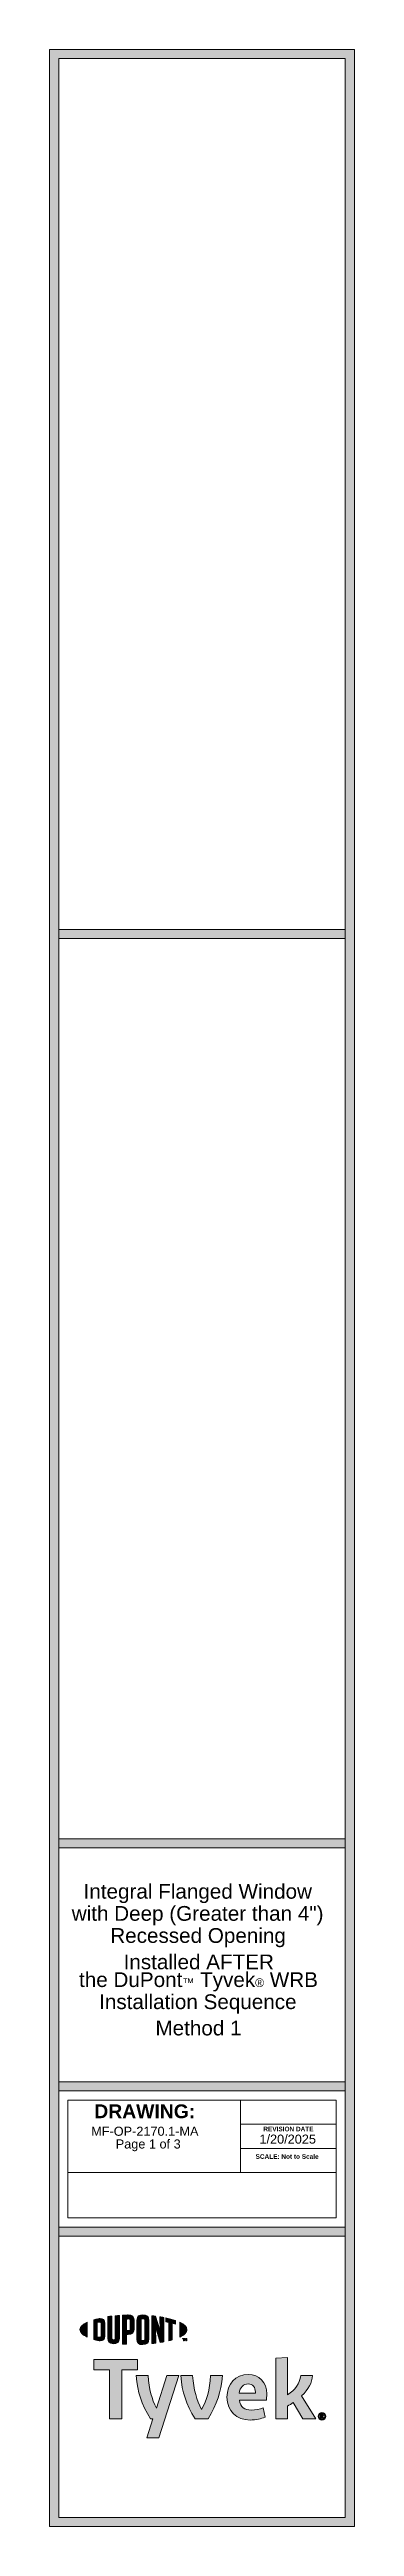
# Model space of a CAD drawing. Extents: x -1279 to 5791, y -3809 to 1769.
# Drawn here: x 1791 to 2092, y -797 to 1661 of the extents above; entities that cross this region are included whole.
import ezdxf

# ---------------------------------------------------------------- set-up
doc = ezdxf.new("R2010")
doc.units = 0
doc.header["$MEASUREMENT"] = 0
doc.layers.get('0').update_dxf_attribs({"lineweight": 0})
doc.layers.add('0_0', color=7, linetype='Continuous', lineweight=0)
doc.layers.add('G-ANNO-TTLB', color=7, linetype='Continuous', lineweight=0)

# ---------------------------------------------------------------- blocks, each defined once
blk = doc.blocks.new('Block_20')
at = {"layer": 'G-ANNO-TTLB', "true_color": 0xe11b22, "transparency": 33554687}
h = blk.add_hatch(color=242, dxfattribs=at)
h.dxf.hatch_style = 2
edge = h.paths.add_edge_path()
edge.add_spline(control_points=[(1856, -609.6), (1856, -610.7), (1855.6, -611.4), (1854.2, -611.3), (1852.8, -611.1), (1852.4, -610.5), (1852.4, -609.2), (1852.4, -609.2), (1852.4, -587.8), (1852.4, -587.8), (1851.5, -587.9), (1849.5, -588.2), (1848.6, -588.3), (1848.6, -588.3), (1848.6, -609.9), (1848.6, -609.9), (1848.6, -613.4), (1850.2, -614.7), (1854.2, -615.2), (1857.8, -615.6), (1860, -613.8), (1860, -609.9), (1860, -609.9), (1860, -587.1), (1860, -587.1), (1859.3, -587.2), (1856.8, -587.4), (1856, -587.5), (1856, -587.5), (1856, -609.6), (1856, -609.6)], knot_values=[0, 0, 0, 0, 1, 1, 1, 2, 2, 2, 3, 3, 3, 4, 4, 4, 5, 5, 5, 6, 6, 6, 7, 7, 7, 8, 8, 8, 9, 9, 9, 10, 10, 10, 10], degree=3, periodic=0)
h = blk.add_hatch(color=242, dxfattribs=at)
h.dxf.hatch_style = 2
edge = h.paths.add_edge_path()
edge.add_spline(control_points=[(1870.7, -600.2), (1870.7, -601.5), (1870.3, -602.1), (1868.7, -602.1), (1868.7, -602.1), (1867.2, -602.1), (1867.2, -602.1), (1867.2, -602.1), (1867.2, -590.8), (1867.2, -590.8), (1867.9, -590.7), (1868.2, -590.7), (1868.6, -590.7), (1870.4, -590.7), (1870.7, -591.4), (1870.7, -592.6), (1870.7, -592.6), (1870.7, -600.2), (1870.7, -600.2)], knot_values=[0, 0, 0, 0, 1, 1, 1, 2, 2, 2, 3, 3, 3, 4, 4, 4, 5, 5, 5, 6, 6, 6, 6], degree=3, periodic=0)
edge = h.paths.add_edge_path()
edge.add_spline(control_points=[(1868.8, -586.7), (1868.1, -586.7), (1865.6, -586.8), (1863.2, -586.9), (1863.2, -586.9), (1863.2, -615.7), (1863.2, -615.7), (1864, -615.7), (1866.1, -615.8), (1867.2, -615.8), (1867.2, -615.8), (1867.2, -606.1), (1867.2, -606.1), (1867.2, -606.1), (1868.8, -606.1), (1868.8, -606.1), (1873, -606.1), (1874.8, -604.2), (1874.8, -600.5), (1874.8, -600.5), (1874.8, -592.1), (1874.8, -592.1), (1874.8, -588.5), (1872.8, -586.7), (1868.8, -586.7)], knot_values=[0, 0, 0, 0, 1, 1, 1, 2, 2, 2, 3, 3, 3, 4, 4, 4, 5, 5, 5, 6, 6, 6, 7, 7, 7, 8, 8, 8, 8], degree=3, periodic=0)
h = blk.add_hatch(color=242, dxfattribs=at)
h.dxf.hatch_style = 2
edge = h.paths.add_edge_path()
edge.add_spline(control_points=[(1885.1, -610.3), (1885.1, -611.4), (1884.8, -612), (1883.3, -612), (1881.9, -612.1), (1881.5, -611.4), (1881.5, -610.3), (1881.5, -610.3), (1881.5, -592.3), (1881.5, -592.3), (1881.5, -591.2), (1881.9, -590.5), (1883.3, -590.6), (1884.8, -590.6), (1885.1, -591.2), (1885.1, -592.3), (1885.1, -592.3), (1885.1, -610.3), (1885.1, -610.3)], knot_values=[0, 0, 0, 0, 1, 1, 1, 2, 2, 2, 3, 3, 3, 4, 4, 4, 5, 5, 5, 6, 6, 6, 6], degree=3, periodic=0)
edge = h.paths.add_edge_path()
edge.add_spline(control_points=[(1883.3, -586.5), (1879.6, -586.4), (1877.4, -588), (1877.4, -591.8), (1877.4, -591.8), (1877.4, -610.6), (1877.4, -610.6), (1877.4, -614.6), (1879.4, -616.2), (1883.3, -616.1), (1887.2, -615.9), (1889.2, -614.4), (1889.2, -610.2), (1889.2, -610.2), (1889.2, -592.2), (1889.2, -592.2), (1889.2, -588.2), (1887.4, -586.7), (1883.3, -586.5)], knot_values=[0, 0, 0, 0, 1, 1, 1, 2, 2, 2, 3, 3, 3, 4, 4, 4, 5, 5, 5, 6, 6, 6, 6], degree=3, periodic=0)
h = blk.add_hatch(color=242, dxfattribs=at)
h.dxf.hatch_style = 2
edge = h.paths.add_edge_path()
edge.add_spline(control_points=[(1900.4, -602.5), (1900.4, -602.5), (1895.9, -587.9), (1895.9, -587.9), (1894.7, -587.8), (1893.3, -587.6), (1892.1, -587.5), (1892.1, -587.5), (1892.1, -615.1), (1892.1, -615.1), (1892.9, -615), (1895, -614.8), (1896, -614.6), (1896, -614.6), (1895.7, -598.4), (1895.7, -598.4), (1895.7, -598.4), (1900.4, -614), (1900.4, -614), (1901.4, -613.8), (1902.9, -613.6), (1903.9, -613.4), (1903.9, -613.4), (1903.9, -589.2), (1903.9, -589.2), (1902.9, -589), (1901, -588.7), (1900.1, -588.5), (1900.1, -588.5), (1900.4, -602.5), (1900.4, -602.5)], knot_values=[0, 0, 0, 0, 1, 1, 1, 2, 2, 2, 3, 3, 3, 4, 4, 4, 5, 5, 5, 6, 6, 6, 7, 7, 7, 8, 8, 8, 9, 9, 9, 10, 10, 10, 10], degree=3, periodic=0)
h = blk.add_hatch(color=242, dxfattribs=at)
h.dxf.hatch_style = 2
edge = h.paths.add_edge_path()
edge.add_spline(control_points=[(1905.9, -593.4), (1906.9, -593.6), (1907.9, -593.8), (1908.8, -594), (1908.8, -594), (1908.8, -612.3), (1908.8, -612.3), (1909.7, -612.1), (1911.3, -611.7), (1912.4, -611.4), (1912.4, -611.4), (1912.4, -594.9), (1912.4, -594.9), (1913.5, -595.1), (1914.5, -595.4), (1915.4, -595.7), (1915.4, -595.7), (1915.4, -592.1), (1915.4, -592.1), (1912.5, -591.1), (1909.4, -590.3), (1905.9, -589.6), (1905.9, -589.6), (1905.9, -593.4), (1905.9, -593.4)], knot_values=[0, 0, 0, 0, 1, 1, 1, 2, 2, 2, 3, 3, 3, 4, 4, 4, 5, 5, 5, 6, 6, 6, 7, 7, 7, 8, 8, 8, 8], degree=3, periodic=0)
h = blk.add_hatch(color=242, dxfattribs=at)
h.dxf.hatch_style = 2
edge = h.paths.add_edge_path()
edge.add_spline(control_points=[(1821, -601.2), (1821, -604), (1823.7, -606.5), (1828.3, -608.7), (1828.3, -608.7), (1828.3, -593.9), (1828.3, -593.9), (1823.7, -596), (1821, -598.6), (1821, -601.2)], knot_values=[0, 0, 0, 0, 1, 1, 1, 2, 2, 2, 3, 3, 3, 3], degree=3, periodic=0)
h = blk.add_hatch(color=242, dxfattribs=at)
h.dxf.hatch_style = 2
edge = h.paths.add_edge_path()
edge.add_spline(control_points=[(1842.1, -607.3), (1842.1, -608.4), (1841.4, -608.8), (1840.6, -608.8), (1839.9, -608.8), (1838.9, -608.6), (1838.1, -608.4), (1838.1, -608.4), (1838.1, -594.2), (1838.1, -594.2), (1838.9, -594), (1839.9, -593.8), (1840.6, -593.8), (1841.4, -593.8), (1842.1, -594.1), (1842.1, -595.3), (1842.1, -595.3), (1842.1, -607.3), (1842.1, -607.3)], knot_values=[0, 0, 0, 0, 1, 1, 1, 2, 2, 2, 3, 3, 3, 4, 4, 4, 5, 5, 5, 6, 6, 6, 6], degree=3, periodic=0)
edge = h.paths.add_edge_path()
edge.add_spline(control_points=[(1841.1, -590.1), (1839.8, -590.1), (1838, -590.4), (1834.6, -591.5), (1834.6, -591.5), (1834.6, -611.1), (1834.6, -611.1), (1837.6, -612), (1839.8, -612.5), (1841.1, -612.5), (1844, -612.5), (1845.7, -610.7), (1845.7, -607.8), (1845.7, -607.8), (1845.7, -594.8), (1845.7, -594.8), (1845.7, -591.9), (1844, -590.1), (1841.1, -590.1)], knot_values=[0, 0, 0, 0, 1, 1, 1, 2, 2, 2, 3, 3, 3, 4, 4, 4, 5, 5, 5, 6, 6, 6, 6], degree=3, periodic=0)
h = blk.add_hatch(color=242, dxfattribs=at)
h.dxf.hatch_style = 2
edge = h.paths.add_edge_path()
edge.add_spline(control_points=[(1926.9, -601.2), (1926.9, -604), (1924.3, -606.5), (1919.7, -608.7), (1919.7, -608.7), (1919.7, -593.9), (1919.7, -593.9), (1924.3, -596), (1926.9, -598.6), (1926.9, -601.2)], knot_values=[0, 0, 0, 0, 1, 1, 1, 2, 2, 2, 3, 3, 3, 3], degree=3, periodic=0)
h = blk.add_hatch(color=242, dxfattribs=at)
h.dxf.hatch_style = 2
edge = h.paths.add_edge_path()
edge.add_spline(control_points=[(1924.8, -610.2), (1924.8, -610.2), (1925.2, -610.2), (1925.2, -610.2), (1925.2, -610.2), (1925.9, -611.2), (1925.9, -611.2), (1925.9, -611.2), (1926.5, -610.2), (1926.5, -610.2), (1926.5, -610.2), (1926.9, -610.2), (1926.9, -610.2), (1926.9, -610.2), (1926.9, -612.3), (1926.9, -612.3), (1926.9, -612.3), (1926.5, -612.3), (1926.5, -612.3), (1926.5, -612.3), (1926.5, -610.8), (1926.5, -610.8), (1926.5, -610.8), (1925.9, -611.8), (1925.9, -611.8), (1925.9, -611.8), (1925.8, -611.8), (1925.8, -611.8), (1925.8, -611.8), (1925.2, -610.8), (1925.2, -610.8), (1925.2, -610.8), (1925.2, -612.3), (1925.2, -612.3), (1925.2, -612.3), (1924.8, -612.3), (1924.8, -612.3), (1924.8, -612.3), (1924.8, -610.2), (1924.8, -610.2)], knot_values=[0, 0, 0, 0, 1, 1, 1, 2, 2, 2, 3, 3, 3, 4, 4, 4, 5, 5, 5, 6, 6, 6, 7, 7, 7, 8, 8, 8, 9, 9, 9, 10, 10, 10, 11, 11, 11, 12, 12, 12, 13, 13, 13, 13], degree=3, periodic=0)
edge = h.paths.add_edge_path()
edge.add_spline(control_points=[(1923.3, -610.5), (1923.3, -610.5), (1922.6, -610.5), (1922.6, -610.5), (1922.6, -610.5), (1922.6, -610.2), (1922.6, -610.2), (1922.6, -610.2), (1924.3, -610.2), (1924.3, -610.2), (1924.3, -610.2), (1924.3, -610.5), (1924.3, -610.5), (1924.3, -610.5), (1923.7, -610.5), (1923.7, -610.5), (1923.7, -610.5), (1923.7, -612.3), (1923.7, -612.3), (1923.7, -612.3), (1923.3, -612.3), (1923.3, -612.3), (1923.3, -612.3), (1923.3, -610.5), (1923.3, -610.5)], knot_values=[0, 0, 0, 0, 1, 1, 1, 2, 2, 2, 3, 3, 3, 4, 4, 4, 5, 5, 5, 6, 6, 6, 7, 7, 7, 8, 8, 8, 8], degree=3, periodic=0)
at = {"layer": 'G-ANNO-TTLB'}
for points, knots in [([(1856, -609.6), (1856, -610.7), (1855.6, -611.4), (1854.2, -611.3), (1852.8, -611.1), (1852.4, -610.5), (1852.4, -609.2), (1852.4, -609.2), (1852.4, -587.8), (1852.4, -587.8), (1851.5, -587.9), (1849.5, -588.2), (1848.6, -588.3), (1848.6, -588.3), (1848.6, -609.9), (1848.6, -609.9), (1848.6, -613.4), (1850.2, -614.7), (1854.2, -615.2), (1857.8, -615.6), (1860, -613.8), (1860, -609.9), (1860, -609.9), (1860, -587.1), (1860, -587.1), (1859.3, -587.2), (1856.8, -587.4), (1856, -587.5), (1856, -587.5), (1856, -609.6), (1856, -609.6)], [0, 0, 0, 0, 1, 1, 1, 2, 2, 2, 3, 3, 3, 4, 4, 4, 5, 5, 5, 6, 6, 6, 7, 7, 7, 8, 8, 8, 9, 9, 9, 10, 10, 10, 10]), ([(1868.8, -586.7), (1868.1, -586.7), (1865.6, -586.8), (1863.2, -586.9), (1863.2, -586.9), (1863.2, -615.7), (1863.2, -615.7), (1864, -615.7), (1866.1, -615.8), (1867.2, -615.8), (1867.2, -615.8), (1867.2, -606.1), (1867.2, -606.1), (1867.2, -606.1), (1868.8, -606.1), (1868.8, -606.1), (1873, -606.1), (1874.8, -604.2), (1874.8, -600.5), (1874.8, -600.5), (1874.8, -592.1), (1874.8, -592.1), (1874.8, -588.5), (1872.8, -586.7), (1868.8, -586.7)], [0, 0, 0, 0, 1, 1, 1, 2, 2, 2, 3, 3, 3, 4, 4, 4, 5, 5, 5, 6, 6, 6, 7, 7, 7, 8, 8, 8, 8]), ([(1883.3, -586.5), (1879.6, -586.4), (1877.4, -588), (1877.4, -591.8), (1877.4, -591.8), (1877.4, -610.6), (1877.4, -610.6), (1877.4, -614.6), (1879.4, -616.2), (1883.3, -616.1), (1887.2, -615.9), (1889.2, -614.4), (1889.2, -610.2), (1889.2, -610.2), (1889.2, -592.2), (1889.2, -592.2), (1889.2, -588.2), (1887.4, -586.7), (1883.3, -586.5)], [0, 0, 0, 0, 1, 1, 1, 2, 2, 2, 3, 3, 3, 4, 4, 4, 5, 5, 5, 6, 6, 6, 6]), ([(1900.4, -602.5), (1900.4, -602.5), (1895.9, -587.9), (1895.9, -587.9), (1894.7, -587.8), (1893.3, -587.6), (1892.1, -587.5), (1892.1, -587.5), (1892.1, -615.1), (1892.1, -615.1), (1892.9, -615), (1895, -614.8), (1896, -614.6), (1896, -614.6), (1895.7, -598.4), (1895.7, -598.4), (1895.7, -598.4), (1900.4, -614), (1900.4, -614), (1901.4, -613.8), (1902.9, -613.6), (1903.9, -613.4), (1903.9, -613.4), (1903.9, -589.2), (1903.9, -589.2), (1902.9, -589), (1901, -588.7), (1900.1, -588.5), (1900.1, -588.5), (1900.4, -602.5), (1900.4, -602.5)], [0, 0, 0, 0, 1, 1, 1, 2, 2, 2, 3, 3, 3, 4, 4, 4, 5, 5, 5, 6, 6, 6, 7, 7, 7, 8, 8, 8, 9, 9, 9, 10, 10, 10, 10]), ([(1905.9, -593.4), (1906.9, -593.6), (1907.9, -593.8), (1908.8, -594), (1908.8, -594), (1908.8, -612.3), (1908.8, -612.3), (1909.7, -612.1), (1911.3, -611.7), (1912.4, -611.4), (1912.4, -611.4), (1912.4, -594.9), (1912.4, -594.9), (1913.5, -595.1), (1914.5, -595.4), (1915.4, -595.7), (1915.4, -595.7), (1915.4, -592.1), (1915.4, -592.1), (1912.5, -591.1), (1909.4, -590.3), (1905.9, -589.6), (1905.9, -589.6), (1905.9, -593.4), (1905.9, -593.4)], [0, 0, 0, 0, 1, 1, 1, 2, 2, 2, 3, 3, 3, 4, 4, 4, 5, 5, 5, 6, 6, 6, 7, 7, 7, 8, 8, 8, 8]), ([(1821, -601.2), (1821, -604), (1823.7, -606.5), (1828.3, -608.7), (1828.3, -608.7), (1828.3, -593.9), (1828.3, -593.9), (1823.7, -596), (1821, -598.6), (1821, -601.2)], [0, 0, 0, 0, 1, 1, 1, 2, 2, 2, 3, 3, 3, 3]), ([(1841.1, -590.1), (1839.8, -590.1), (1838, -590.4), (1834.6, -591.5), (1834.6, -591.5), (1834.6, -611.1), (1834.6, -611.1), (1837.6, -612), (1839.8, -612.5), (1841.1, -612.5), (1844, -612.5), (1845.7, -610.7), (1845.7, -607.8), (1845.7, -607.8), (1845.7, -594.8), (1845.7, -594.8), (1845.7, -591.9), (1844, -590.1), (1841.1, -590.1)], [0, 0, 0, 0, 1, 1, 1, 2, 2, 2, 3, 3, 3, 4, 4, 4, 5, 5, 5, 6, 6, 6, 6]), ([(1842.1, -607.3), (1842.1, -608.4), (1841.4, -608.8), (1840.6, -608.8), (1839.9, -608.8), (1838.9, -608.6), (1838.1, -608.4), (1838.1, -608.4), (1838.1, -594.2), (1838.1, -594.2), (1838.9, -594), (1839.9, -593.8), (1840.6, -593.8), (1841.4, -593.8), (1842.1, -594.1), (1842.1, -595.3), (1842.1, -595.3), (1842.1, -607.3), (1842.1, -607.3)], [0, 0, 0, 0, 1, 1, 1, 2, 2, 2, 3, 3, 3, 4, 4, 4, 5, 5, 5, 6, 6, 6, 6]), ([(1870.7, -600.2), (1870.7, -601.5), (1870.3, -602.1), (1868.7, -602.1), (1868.7, -602.1), (1867.2, -602.1), (1867.2, -602.1), (1867.2, -602.1), (1867.2, -590.8), (1867.2, -590.8), (1867.9, -590.7), (1868.2, -590.7), (1868.6, -590.7), (1870.4, -590.7), (1870.7, -591.4), (1870.7, -592.6), (1870.7, -592.6), (1870.7, -600.2), (1870.7, -600.2)], [0, 0, 0, 0, 1, 1, 1, 2, 2, 2, 3, 3, 3, 4, 4, 4, 5, 5, 5, 6, 6, 6, 6]), ([(1885.1, -610.3), (1885.1, -611.4), (1884.8, -612), (1883.3, -612), (1881.9, -612.1), (1881.5, -611.4), (1881.5, -610.3), (1881.5, -610.3), (1881.5, -592.3), (1881.5, -592.3), (1881.5, -591.2), (1881.9, -590.5), (1883.3, -590.6), (1884.8, -590.6), (1885.1, -591.2), (1885.1, -592.3), (1885.1, -592.3), (1885.1, -610.3), (1885.1, -610.3)], [0, 0, 0, 0, 1, 1, 1, 2, 2, 2, 3, 3, 3, 4, 4, 4, 5, 5, 5, 6, 6, 6, 6]), ([(1926.9, -601.2), (1926.9, -604), (1924.3, -606.5), (1919.7, -608.7), (1919.7, -608.7), (1919.7, -593.9), (1919.7, -593.9), (1924.3, -596), (1926.9, -598.6), (1926.9, -601.2)], [0, 0, 0, 0, 1, 1, 1, 2, 2, 2, 3, 3, 3, 3]), ([(1923.3, -610.5), (1923.3, -610.5), (1922.6, -610.5), (1922.6, -610.5), (1922.6, -610.5), (1922.6, -610.2), (1922.6, -610.2), (1922.6, -610.2), (1924.3, -610.2), (1924.3, -610.2), (1924.3, -610.2), (1924.3, -610.5), (1924.3, -610.5), (1924.3, -610.5), (1923.7, -610.5), (1923.7, -610.5), (1923.7, -610.5), (1923.7, -612.3), (1923.7, -612.3), (1923.7, -612.3), (1923.3, -612.3), (1923.3, -612.3), (1923.3, -612.3), (1923.3, -610.5), (1923.3, -610.5)], [0, 0, 0, 0, 1, 1, 1, 2, 2, 2, 3, 3, 3, 4, 4, 4, 5, 5, 5, 6, 6, 6, 7, 7, 7, 8, 8, 8, 8]), ([(1924.8, -610.2), (1924.8, -610.2), (1925.2, -610.2), (1925.2, -610.2), (1925.2, -610.2), (1925.9, -611.2), (1925.9, -611.2), (1925.9, -611.2), (1926.5, -610.2), (1926.5, -610.2), (1926.5, -610.2), (1926.9, -610.2), (1926.9, -610.2), (1926.9, -610.2), (1926.9, -612.3), (1926.9, -612.3), (1926.9, -612.3), (1926.5, -612.3), (1926.5, -612.3), (1926.5, -612.3), (1926.5, -610.8), (1926.5, -610.8), (1926.5, -610.8), (1925.9, -611.8), (1925.9, -611.8), (1925.9, -611.8), (1925.8, -611.8), (1925.8, -611.8), (1925.8, -611.8), (1925.2, -610.8), (1925.2, -610.8), (1925.2, -610.8), (1925.2, -612.3), (1925.2, -612.3), (1925.2, -612.3), (1924.8, -612.3), (1924.8, -612.3), (1924.8, -612.3), (1924.8, -610.2), (1924.8, -610.2)], [0, 0, 0, 0, 1, 1, 1, 2, 2, 2, 3, 3, 3, 4, 4, 4, 5, 5, 5, 6, 6, 6, 7, 7, 7, 8, 8, 8, 9, 9, 9, 10, 10, 10, 11, 11, 11, 12, 12, 12, 13, 13, 13, 13])]:
    blk.add_open_spline(points, degree=3, knots=knots, dxfattribs=at)
blk = doc.blocks.new('Block_24')
at = {"layer": 'G-ANNO-TTLB', "true_color": 0x17477e, "transparency": 33554687}
h = blk.add_hatch(color=156, dxfattribs=at)
h.dxf.hatch_style = 2
h.paths.add_polyline_path([(1878.1, -630.8), (1834.6, -630.8), (1834.6, -641.1), (1850.3, -641.1), (1850.3, -689.9), (1862.4, -689.9), (1862.4, -641.1), (1878.1, -641.1)])
h = blk.add_hatch(color=156, dxfattribs=at)
h.dxf.hatch_style = 2
edge = h.paths.add_edge_path()
edge.add_spline(control_points=[(2040.3, -666.9), (2040.3, -666.9), (2054.3, -689.9), (2054.3, -689.9), (2054.3, -689.9), (2041.7, -689.9), (2041.7, -689.9), (2041.7, -689.9), (2032, -673.5), (2032, -673.5), (2030.2, -674.7), (2028.3, -676), (2026.3, -677.3), (2026.3, -677.3), (2026.3, -689.9), (2026.3, -689.9), (2026.3, -689.9), (2014.7, -689.9), (2014.7, -689.9), (2014.7, -689.9), (2014.7, -629.4), (2014.7, -629.4), (2014.7, -629.4), (2026.3, -628.8), (2026.3, -628.8), (2026.3, -628.8), (2026.3, -666), (2026.3, -666), (2034.2, -660.9), (2038.1, -655), (2039.5, -646.8), (2039.5, -646.8), (2051, -646.8), (2051, -646.8), (2050.8, -654), (2047.1, -660.5), (2040.3, -666.9)], knot_values=[0, 0, 0, 0, 1, 1, 1, 2, 2, 2, 3, 3, 3, 4, 4, 4, 5, 5, 5, 6, 6, 6, 7, 7, 7, 8, 8, 8, 9, 9, 9, 10, 10, 10, 11, 11, 11, 12, 12, 12, 12], degree=3, periodic=0)
h = blk.add_hatch(color=156, dxfattribs=at)
h.dxf.hatch_style = 2
edge = h.paths.add_edge_path()
edge.add_spline(control_points=[(1950.3, -646.8), (1949.6, -661.2), (1946.4, -671), (1941.4, -680.5), (1936.6, -671), (1933.5, -661.2), (1932.5, -646.8), (1932.5, -646.8), (1920.8, -646.8), (1920.8, -646.8), (1922.1, -663.8), (1925.9, -674.6), (1935, -689.9), (1935, -689.9), (1947.9, -689.9), (1947.9, -689.9), (1956.7, -674.6), (1960.3, -663.8), (1962, -646.8), (1962, -646.8), (1950.3, -646.8), (1950.3, -646.8)], knot_values=[0, 0, 0, 0, 1, 1, 1, 2, 2, 2, 3, 3, 3, 4, 4, 4, 5, 5, 5, 6, 6, 6, 7, 7, 7, 7], degree=3, periodic=0)
h = blk.add_hatch(color=156, dxfattribs=at)
h.dxf.hatch_style = 2
edge = h.paths.add_edge_path()
edge.add_spline(control_points=[(1978.6, -664.3), (1978.6, -664.3), (1994.6, -664.3), (1994.6, -664.3), (1994.6, -664.3), (1994.6, -663.2), (1994.6, -663.2), (1994.6, -658.5), (1992.1, -655.1), (1987.5, -655.1), (1982.6, -655.1), (1979.4, -658.5), (1978.6, -664.3)], knot_values=[0, 0, 0, 0, 1, 1, 1, 2, 2, 2, 3, 3, 3, 4, 4, 4, 4], degree=3, periodic=0)
edge = h.paths.add_edge_path()
edge.add_spline(control_points=[(2004.2, -688.1), (2000.5, -689.7), (1995, -690.9), (1989.4, -690.9), (1975.8, -690.9), (1966.5, -682.3), (1966.5, -668.3), (1966.5, -654.9), (1975.1, -645.8), (1987.5, -645.8), (1998.5, -645.8), (2005.8, -653.6), (2005.8, -664.9), (2005.8, -667.5), (2005.6, -669.7), (2005.5, -671.3), (2005.5, -671.3), (1978.8, -671.3), (1978.8, -671.3), (1979.9, -678.1), (1983.8, -681.1), (1990.6, -681.1), (1994.7, -681.1), (1998.7, -680.2), (2002.3, -678.7), (2002.3, -678.7), (2004.2, -688.1), (2004.2, -688.1)], knot_values=[0, 0, 0, 0, 1, 1, 1, 2, 2, 2, 3, 3, 3, 4, 4, 4, 5, 5, 5, 6, 6, 6, 7, 7, 7, 8, 8, 8, 9, 9, 9, 9], degree=3, periodic=0)
at = {"layer": 'G-ANNO-TTLB'}
blk.add_lwpolyline([(1878.1, -630.8), (1834.6, -630.8), (1834.6, -641.1), (1850.3, -641.1), (1850.3, -689.9), (1862.4, -689.9), (1862.4, -641.1), (1878.1, -641.1)], close=True, dxfattribs=at)
for points, knots in [([(2040.3, -666.9), (2040.3, -666.9), (2054.3, -689.9), (2054.3, -689.9), (2054.3, -689.9), (2041.7, -689.9), (2041.7, -689.9), (2041.7, -689.9), (2032, -673.5), (2032, -673.5), (2030.2, -674.7), (2028.3, -676), (2026.3, -677.3), (2026.3, -677.3), (2026.3, -689.9), (2026.3, -689.9), (2026.3, -689.9), (2014.7, -689.9), (2014.7, -689.9), (2014.7, -689.9), (2014.7, -629.4), (2014.7, -629.4), (2014.7, -629.4), (2026.3, -628.8), (2026.3, -628.8), (2026.3, -628.8), (2026.3, -666), (2026.3, -666), (2034.2, -660.9), (2038.1, -655), (2039.5, -646.8), (2039.5, -646.8), (2051, -646.8), (2051, -646.8), (2050.8, -654), (2047.1, -660.5), (2040.3, -666.9)], [0, 0, 0, 0, 1, 1, 1, 2, 2, 2, 3, 3, 3, 4, 4, 4, 5, 5, 5, 6, 6, 6, 7, 7, 7, 8, 8, 8, 9, 9, 9, 10, 10, 10, 11, 11, 11, 12, 12, 12, 12]), ([(1950.3, -646.8), (1949.6, -661.2), (1946.4, -671), (1941.4, -680.5), (1936.6, -671), (1933.5, -661.2), (1932.5, -646.8), (1932.5, -646.8), (1920.8, -646.8), (1920.8, -646.8), (1922.1, -663.8), (1925.9, -674.6), (1935, -689.9), (1935, -689.9), (1947.9, -689.9), (1947.9, -689.9), (1956.7, -674.6), (1960.3, -663.8), (1962, -646.8), (1962, -646.8), (1950.3, -646.8), (1950.3, -646.8)], [0, 0, 0, 0, 1, 1, 1, 2, 2, 2, 3, 3, 3, 4, 4, 4, 5, 5, 5, 6, 6, 6, 7, 7, 7, 7]), ([(2004.2, -688.1), (2000.5, -689.7), (1995, -690.9), (1989.4, -690.9), (1975.8, -690.9), (1966.5, -682.3), (1966.5, -668.3), (1966.5, -654.9), (1975.1, -645.8), (1987.5, -645.8), (1998.5, -645.8), (2005.8, -653.6), (2005.8, -664.9), (2005.8, -667.5), (2005.6, -669.7), (2005.5, -671.3), (2005.5, -671.3), (1978.8, -671.3), (1978.8, -671.3), (1979.9, -678.1), (1983.8, -681.1), (1990.6, -681.1), (1994.7, -681.1), (1998.7, -680.2), (2002.3, -678.7), (2002.3, -678.7), (2004.2, -688.1), (2004.2, -688.1)], [0, 0, 0, 0, 1, 1, 1, 2, 2, 2, 3, 3, 3, 4, 4, 4, 5, 5, 5, 6, 6, 6, 7, 7, 7, 8, 8, 8, 9, 9, 9, 9]), ([(1978.6, -664.3), (1978.6, -664.3), (1994.6, -664.3), (1994.6, -664.3), (1994.6, -664.3), (1994.6, -663.2), (1994.6, -663.2), (1994.6, -658.5), (1992.1, -655.1), (1987.5, -655.1), (1982.6, -655.1), (1979.4, -658.5), (1978.6, -664.3)], [0, 0, 0, 0, 1, 1, 1, 2, 2, 2, 3, 3, 3, 4, 4, 4, 4])]:
    blk.add_open_spline(points, degree=3, knots=knots, dxfattribs=at)
blk = doc.blocks.new('Block_23')
at = {"layer": 'G-ANNO-TTLB', "true_color": 0x17477e, "transparency": 33554687}
h = blk.add_hatch(color=156, dxfattribs=at)
h.dxf.hatch_style = 2
edge = h.paths.add_edge_path()
edge.add_spline(control_points=[(1907.1, -646.8), (1907.1, -646.8), (1896.6, -679.3), (1896.6, -679.3), (1892.2, -670.1), (1889.3, -660.6), (1888.4, -646.8), (1888.4, -646.8), (1876.7, -646.8), (1876.7, -646.8), (1877.9, -663.8), (1881.7, -674.6), (1890.9, -689.9), (1890.9, -689.9), (1893.2, -689.9), (1893.2, -689.9), (1893.2, -689.9), (1887.2, -708.5), (1887.2, -708.5), (1887.2, -708.5), (1898.9, -708.5), (1898.9, -708.5), (1898.9, -708.5), (1918.7, -646.8), (1918.7, -646.8), (1918.7, -646.8), (1907.1, -646.8), (1907.1, -646.8)], knot_values=[0, 0, 0, 0, 1, 1, 1, 2, 2, 2, 3, 3, 3, 4, 4, 4, 5, 5, 5, 6, 6, 6, 7, 7, 7, 8, 8, 8, 9, 9, 9, 9], degree=3, periodic=0)
at = {"layer": 'G-ANNO-TTLB'}
blk.add_open_spline([(1907.1, -646.8), (1907.1, -646.8), (1896.6, -679.3), (1896.6, -679.3), (1892.2, -670.1), (1889.3, -660.6), (1888.4, -646.8), (1888.4, -646.8), (1876.7, -646.8), (1876.7, -646.8), (1877.9, -663.8), (1881.7, -674.6), (1890.9, -689.9), (1890.9, -689.9), (1893.2, -689.9), (1893.2, -689.9), (1893.2, -689.9), (1887.2, -708.5), (1887.2, -708.5), (1887.2, -708.5), (1898.9, -708.5), (1898.9, -708.5), (1898.9, -708.5), (1918.7, -646.8), (1918.7, -646.8), (1918.7, -646.8), (1907.1, -646.8), (1907.1, -646.8)], degree=3, knots=[0, 0, 0, 0, 1, 1, 1, 2, 2, 2, 3, 3, 3, 4, 4, 4, 5, 5, 5, 6, 6, 6, 7, 7, 7, 8, 8, 8, 9, 9, 9, 9], dxfattribs=at)
blk.add_blockref('Block_24', (0, 0), dxfattribs=at)
blk = doc.blocks.new('Block_25')
at = {"layer": 'G-ANNO-TTLB', "true_color": 0x17477e, "transparency": 33554687}
h = blk.add_hatch(color=156, dxfattribs=at)
h.dxf.hatch_style = 2
edge = h.paths.add_edge_path()
edge.add_spline(control_points=[(2059.9, -685.9), (2059.9, -685.9), (2059.9, -687), (2059.9, -687), (2059.9, -687), (2060.4, -687), (2060.4, -687), (2060.9, -687), (2061.1, -686.9), (2061.1, -686.5), (2061.1, -686.1), (2060.9, -685.9), (2060.4, -685.9), (2060.4, -685.9), (2059.9, -685.9), (2059.9, -685.9)], knot_values=[0, 0, 0, 0, 1, 1, 1, 2, 2, 2, 3, 3, 3, 4, 4, 4, 5, 5, 5, 5], degree=3, periodic=0)
edge = h.paths.add_edge_path()
edge.add_spline(control_points=[(2059.1, -685.2), (2059.1, -685.2), (2060.4, -685.2), (2060.4, -685.2), (2061.4, -685.2), (2061.9, -685.7), (2061.9, -686.5), (2061.9, -687), (2061.7, -687.4), (2061.2, -687.6), (2061.4, -688.1), (2061.8, -688.6), (2062.2, -689.1), (2062.2, -689.1), (2061.2, -689.1), (2061.2, -689.1), (2060.8, -688.6), (2060.6, -688.2), (2060.3, -687.7), (2060.3, -687.7), (2059.9, -687.7), (2059.9, -687.7), (2059.9, -687.7), (2059.9, -689.1), (2059.9, -689.1), (2059.9, -689.1), (2059.1, -689.1), (2059.1, -689.1), (2059.1, -689.1), (2059.1, -685.2), (2059.1, -685.2)], knot_values=[0, 0, 0, 0, 1, 1, 1, 2, 2, 2, 3, 3, 3, 4, 4, 4, 5, 5, 5, 6, 6, 6, 7, 7, 7, 8, 8, 8, 9, 9, 9, 10, 10, 10, 10], degree=3, periodic=0)
edge = h.paths.add_edge_path()
edge.add_spline(control_points=[(2060.4, -684.3), (2058.6, -684.3), (2057.6, -685.3), (2057.6, -687.2), (2057.6, -689.1), (2058.6, -690.2), (2060.4, -690.2), (2062.3, -690.2), (2063.3, -689.1), (2063.3, -687.2), (2063.3, -685.3), (2062.3, -684.3), (2060.4, -684.3)], knot_values=[0, 0, 0, 0, 1, 1, 1, 2, 2, 2, 3, 3, 3, 4, 4, 4, 4], degree=3, periodic=0)
edge = h.paths.add_edge_path()
edge.add_spline(control_points=[(2060.4, -683.5), (2062.7, -683.5), (2064.2, -684.9), (2064.2, -687.2), (2064.2, -689.5), (2062.7, -690.9), (2060.4, -690.9), (2058.2, -690.9), (2056.7, -689.5), (2056.7, -687.2), (2056.7, -684.9), (2058.2, -683.5), (2060.4, -683.5)], knot_values=[0, 0, 0, 0, 1, 1, 1, 2, 2, 2, 3, 3, 3, 4, 4, 4, 4], degree=3, periodic=0)
at = {"layer": 'G-ANNO-TTLB'}
for points, knots in [([(2060.4, -683.5), (2062.7, -683.5), (2064.2, -684.9), (2064.2, -687.2), (2064.2, -689.5), (2062.7, -690.9), (2060.4, -690.9), (2058.2, -690.9), (2056.7, -689.5), (2056.7, -687.2), (2056.7, -684.9), (2058.2, -683.5), (2060.4, -683.5)], [0, 0, 0, 0, 1, 1, 1, 2, 2, 2, 3, 3, 3, 4, 4, 4, 4]), ([(2060.4, -684.3), (2058.6, -684.3), (2057.6, -685.3), (2057.6, -687.2), (2057.6, -689.1), (2058.6, -690.2), (2060.4, -690.2), (2062.3, -690.2), (2063.3, -689.1), (2063.3, -687.2), (2063.3, -685.3), (2062.3, -684.3), (2060.4, -684.3)], [0, 0, 0, 0, 1, 1, 1, 2, 2, 2, 3, 3, 3, 4, 4, 4, 4]), ([(2059.1, -685.2), (2059.1, -685.2), (2060.4, -685.2), (2060.4, -685.2), (2061.4, -685.2), (2061.9, -685.7), (2061.9, -686.5), (2061.9, -687), (2061.7, -687.4), (2061.2, -687.6), (2061.4, -688.1), (2061.8, -688.6), (2062.2, -689.1), (2062.2, -689.1), (2061.2, -689.1), (2061.2, -689.1), (2060.8, -688.6), (2060.6, -688.2), (2060.3, -687.7), (2060.3, -687.7), (2059.9, -687.7), (2059.9, -687.7), (2059.9, -687.7), (2059.9, -689.1), (2059.9, -689.1), (2059.9, -689.1), (2059.1, -689.1), (2059.1, -689.1), (2059.1, -689.1), (2059.1, -685.2), (2059.1, -685.2)], [0, 0, 0, 0, 1, 1, 1, 2, 2, 2, 3, 3, 3, 4, 4, 4, 5, 5, 5, 6, 6, 6, 7, 7, 7, 8, 8, 8, 9, 9, 9, 10, 10, 10, 10]), ([(2059.9, -685.9), (2059.9, -685.9), (2059.9, -687), (2059.9, -687), (2059.9, -687), (2060.4, -687), (2060.4, -687), (2060.9, -687), (2061.1, -686.9), (2061.1, -686.5), (2061.1, -686.1), (2060.9, -685.9), (2060.4, -685.9), (2060.4, -685.9), (2059.9, -685.9), (2059.9, -685.9)], [0, 0, 0, 0, 1, 1, 1, 2, 2, 2, 3, 3, 3, 4, 4, 4, 5, 5, 5, 5])]:
    blk.add_open_spline(points, degree=3, knots=knots, dxfattribs=at)
blk = doc.blocks.new('Block_22')
at = {"layer": 'G-ANNO-TTLB'}
for name in ['Block_23', 'Block_25']:
    blk.add_blockref(name, (0, 0), dxfattribs=at)
blk = doc.blocks.new('Block_21')
at = {"layer": 'G-ANNO-TTLB'}
blk.add_blockref('Block_22', (0, 0), dxfattribs=at)
blk = doc.blocks.new('Block_19')
at = {"layer": 'G-ANNO-TTLB'}
for name in ['Block_20', 'Block_21']:
    blk.add_blockref(name, (0, 0), dxfattribs=at)
blk = doc.blocks.new('Block_26')
at = {"layer": '0_0', "char_height": 0.2, "attachment_point": 7}
for s, insert in [('\\C18;\\c0;\\FArial|b0|i0|c1;\\H14.625000;\\W1.000000;Integral Flanged Window', (1824.6, -178.2)), ('\\C18;\\c0;\\FArial|b0|i0|c1;\\H14.625000;\\W1.000000;with Deep (Greater than 4")', (1812.9, -200.1)), ('\\C18;\\c0;\\FArial|b0|i0|c1;\\H14.625000;\\W1.000000;Recessed Opening', (1851, -222)), ('\\C18;\\c0;\\FArial|b0|i0|c1;\\H14.625000;\\W1.000000;Installed AFTER', (1864.2, -244)), ('\\C18;\\c0;\\FArial|b0|i0|c1;\\H14.625000;\\W1.000000;the DuPont\\H8.526375;™\\H14.625000; Tyvek\\H8.526375;®\\H14.625000; WRB', (1820.1, -265.8)), ('\\C18;\\c0;\\FArial|b0|i0|c1;\\H14.625000;\\W1.000000;Installation Sequence', (1840, -287.7)), ('\\C18;\\c0;\\FArial|b0|i0|c1;\\H14.625000;\\W1.000000;Method 1', (1895.7, -309.6))]:
    blk.add_mtext(s, dxfattribs=dict(at, insert=insert))

msp = doc.modelspace()

# ---------------------------------------------------------------- hatches: boundary and pattern name
at = {"layer": 'G-ANNO-TTLB', "true_color": 0xff00ff, "transparency": 33554687}
h = msp.add_hatch(color=6, dxfattribs=at)
edge = h.paths.add_edge_path()
edge.add_spline(control_points=[(2092.5, 1660.5), (2092.5, 1660.5), (2092.5, -796.5), (2092.5, -796.5), (2092.5, -796.5), (1791, -796.5), (1791, -796.5), (1791, -796.5), (1791, 1660.5), (1791, 1660.5), (1791, 1660.5), (2092.5, 1660.5), (2092.5, 1660.5)], knot_values=[0, 0, 0, 0, 1, 1, 1, 2, 2, 2, 3, 3, 3, 4, 4, 4, 4], degree=3, periodic=0)
edge = h.paths.add_edge_path()
edge.add_spline(control_points=[(2083.5, 1651.5), (2083.5, 1651.5), (1800, 1651.5), (1800, 1651.5), (1800, 1651.5), (1800, -787.5), (1800, -787.5), (1800, -787.5), (2083.5, -787.5), (2083.5, -787.5), (2083.5, -787.5), (2083.5, 1651.5), (2083.5, 1651.5)], knot_values=[0, 0, 0, 0, 1, 1, 1, 2, 2, 2, 3, 3, 3, 4, 4, 4, 4], degree=3, periodic=0)
edge.add_line((2083.5, 1651.5), (2083.5, 1651.5))
for points in [[(2083.5, 778.7), (1800, 778.7), (1800, 787.7), (2083.5, 787.7)], [(2083.5, -123.3), (1800, -123.3), (1800, -114.3), (2083.5, -114.3)], [(2083.5, -364.5), (1800, -364.5), (1800, -355.5), (2083.5, -355.5)], [(2083.5, -508.5), (1800, -508.5), (1800, -499.5), (2083.5, -499.5)]]:
    msp.add_hatch(color=6, dxfattribs=at).paths.add_polyline_path(points)

# ---------------------------------------------------------------- linework, layer by layer
at = {"layer": 'G-ANNO-TTLB', "color": 6, "lineweight": 9, "true_color": 0xff00ff}
for p, q in [((2092.5, 1660.5), (1791, 1660.5)), ((1791, 1660.5), (1791, -796.5)), ((1800, -787.5), (1800, 1651.5)), ((1800, 1651.5), (2083.5, 1651.5)), ((2083.5, 1651.5), (2083.5, -787.5)), ((2092.5, -796.5), (2092.5, 1660.5)), ((1800, 787.7), (1800, 778.7)), ((2083.5, 778.7), (2083.5, 787.7)), ((1800, 778.7), (2083.5, 778.7)), ((1800, 495.2), (1800, 486.2)), ((2083.5, 486.2), (2083.5, 495.2)), ((1800, 173.7), (1800, 164.7)), ((2083.5, 164.7), (2083.5, 173.7)), ((2083.5, -114.3), (1800, -114.3)), ((1800, -114.3), (1800, -123.3)), ((2083.5, -123.3), (2083.5, -114.3)), ((1800, -123.3), (2083.5, -123.3)), ((2083.5, -355.5), (1800, -355.5)), ((1800, -355.5), (1800, -364.5)), ((1800, -364.5), (2083.5, -364.5)), ((2083.5, -364.5), (2083.5, -355.5)), ((2074.5, -373.5), (1809, -373.5)), ((1809, -373.5), (1809, -490.5)), ((1980, -445.5), (1980, -373.5)), ((2074.5, -490.5), (2074.5, -373.5)), ((2074.5, -397.5), (1980, -397.5)), ((2074.5, -421.5), (1980, -421.5)), ((1809, -445.5), (2074.5, -445.5)), ((1809, -490.5), (2074.5, -490.5)), ((2083.5, -499.5), (1800, -499.5)), ((1800, -499.5), (1800, -508.5)), ((1800, -508.5), (2083.5, -508.5)), ((2083.5, -508.5), (2083.5, -499.5)), ((1791, -796.5), (2092.5, -796.5)), ((2083.5, -787.5), (1800, -787.5))]:
    msp.add_line(p, q, dxfattribs=at)
at = {"layer": 'G-ANNO-TTLB'}
for points in [[(2083.5, 778.7), (1800, 778.7), (1800, 787.7), (2083.5, 787.7)], [(2083.5, -123.3), (1800, -123.3), (1800, -114.3), (2083.5, -114.3)], [(2083.5, -364.5), (1800, -364.5), (1800, -355.5), (2083.5, -355.5)], [(2083.5, -508.5), (1800, -508.5), (1800, -499.5), (2083.5, -499.5)]]:
    msp.add_lwpolyline(points, close=True, dxfattribs=at)
for points in [[(2092.5, 1660.5), (2092.5, 1660.5), (2092.5, -796.5), (2092.5, -796.5), (2092.5, -796.5), (1791, -796.5), (1791, -796.5), (1791, -796.5), (1791, 1660.5), (1791, 1660.5), (1791, 1660.5), (2092.5, 1660.5), (2092.5, 1660.5)], [(2083.5, 1651.5), (2083.5, 1651.5), (1800, 1651.5), (1800, 1651.5), (1800, 1651.5), (1800, -787.5), (1800, -787.5), (1800, -787.5), (2083.5, -787.5), (2083.5, -787.5), (2083.5, -787.5), (2083.5, 1651.5), (2083.5, 1651.5)]]:
    msp.add_open_spline(points, degree=3, knots=[0, 0, 0, 0, 1, 1, 1, 2, 2, 2, 3, 3, 3, 4, 4, 4, 4], dxfattribs=at)

# ---------------------------------------------------------------- block references
at = {"layer": '0_0'}
msp.add_blockref('Block_26', (0, 0), dxfattribs=at)
at = {"layer": 'G-ANNO-TTLB'}
msp.add_blockref('Block_19', (0, 0), dxfattribs=at)

# ---------------------------------------------------------------- texts
at = {"char_height": 0.2, "attachment_point": 7}
for s, insert in [('\\C18;\\c0;\\FArial|b0|i0|c1;\\H8.999997;\\W1.000000;MF-OP-2170.1-MA  ', (1832.1, -409.1)), ('\\C18;\\c0;\\FArial|b0|i0|c1;\\H8.999997;\\W1.000000;Page 1 of 3', (1856.4, -424.3)), ('\\C18;\\c0;\\FArial|b0|i0|c1;\\H8.999997;\\W1.000000;1/20/2025', (1998.6, -416.9))]:
    msp.add_mtext(s, dxfattribs=dict(at, insert=insert))
at = {"layer": 'G-ANNO-TTLB', "char_height": 0.2, "attachment_point": 7}
for s, insert in [('\\C18;\\c0;\\FArial Bold|b1|i0|c1;\\H13.699205;\\W1.000000;DRAWING:', (1835.2, -391.7)), ('\\C18;\\c0;\\FArial Bold|b1|i0|c1;\\H4.566402;\\W1.000000;REVISION DATE', (2002.5, -404.6)), ('\\C18;\\c0;\\FArial Bold|b1|i0|c1;\\H4.566402;\\W1.000000;SCALE: Not to Scale', (1994.8, -431.9))]:
    msp.add_mtext(s, dxfattribs=dict(at, insert=insert))

doc.saveas('drawing.dxf')
